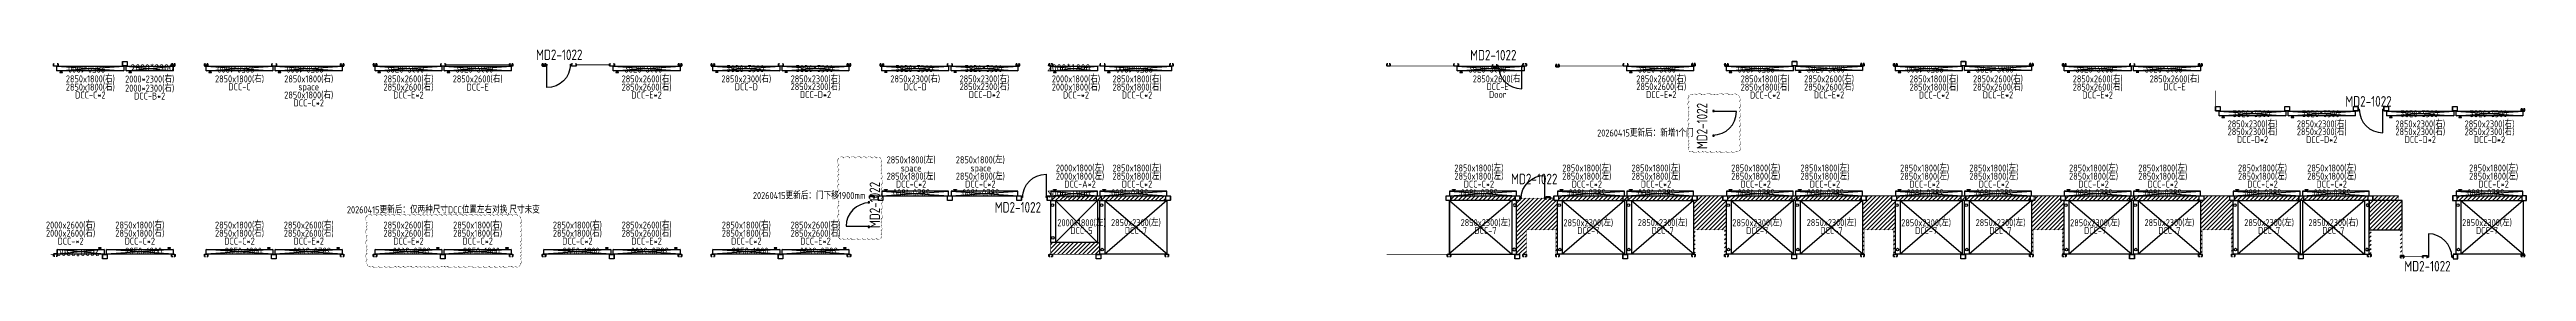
# Model space of a CAD drawing. Header units: millimetres. Extents: x -198529 to 244266, y -64 to 158464.
# Drawn here: x 73227 to 178800, y 106840 to 116331 of the extents above; entities that cross this region are included whole.
import ezdxf
from ezdxf.enums import TextEntityAlignment as Align

# ---------------------------------------------------------------- set-up
doc = ezdxf.new("R2010")
doc.units = ezdxf.units.MM
for name, color, linetype in [('0-DCC', 30, 'Continuous'), ('0-DCC-Divider', 90, 'Continuous'), ('0-DCC-Divider-H', 90, 'Continuous'), ('20260415-修改', 10, 'Continuous'), ('Cloud-20250416', 7, 'Continuous'), ('DCC-Size', 4, 'Continuous'), ('K-CEIL-DCC-RACK', 10, 'Continuous'), ('K-KART-TEXT', 4, 'Continuous'), ('K-PART-DOOR', 3, 'Continuous')]:
    doc.layers.add(name, color=color, linetype=linetype)
doc.styles.add('EDRI-COM', font='tssdeng.shx', dxfattribs={"width": 0.8, "bigfont": 'hztxt.shx'})
doc.styles.add('X-HL-CR-F1-EQP-02-01$0$EDRI-COM', font='tssdeng.shx', dxfattribs={"width": 0.8, "bigfont": 'hztxt.shx'})
doc.styles.add('X-HLP2-CR-F2-LAY-KEQP-02-002$0$Standard', font='gbenor.shx', dxfattribs={"bigfont": 'gbcbig.shx'})
doc.styles.add('X-HLP2-CR-F2-LAY-KEQP-02-002$0$X-HL-CR-F1-EQP-02-01$0$EDRI-COM', font='tssdeng.shx', dxfattribs={"width": 0.8, "bigfont": 'hztxt.shx'})
doc.dimstyles.new('IE-Layout', dxfattribs={"dimtxt": 250, "dimasz": 120, "dimexe": 100, "dimexo": 150, "dimgap": 150, "dimtad": 1, "dimtoh": 1, "dimdec": 0, "dimzin": 0, "dimdsep": 46, "dimtxsty": 'Standard', "dimblk": 'ARCHTICK', "dimcen": 20, "dimadec": 0, "dimazin": 0, "dimtfac": 1, "dimtdec": 0, "dimtix": 1, "dimtmove": 2, "dimatfit": 3, "dimfxl": 1, "dimtolj": 1, "dimtzin": 0, "dimarcsym": 1})
pattern_1 = [(45, (0, 0), (-88.38835, 88.38835), [])]

msp = doc.modelspace()

# ---------------------------------------------------------------- texts
at = {"layer": '20260415-修改', "style": 'X-HLP2-CR-F2-LAY-KEQP-02-002$0$X-HL-CR-F1-EQP-02-01$0$EDRI-COM', "width": 0.8}
for s, p in [('20260415更新后：新增1个门', (141246.7, 112611.1)), ('20260415更新后：门下移1900mm', (105608.7, 109936.4)), ('20260415更新后：仅两种尺寸DCC位置左右对换,尺寸未变', (90012.5, 109328.8))]:
    msp.add_text(s, height=300, dxfattribs=at).set_placement(p, align=Align.CENTER)
at = {"layer": 'DCC-Size', "style": 'X-HLP2-CR-F2-LAY-KEQP-02-002$0$X-HL-CR-F1-EQP-02-01$0$EDRI-COM', "width": 0.8}
for s, p in [('2850x1800(右)', (74966.3, 114924.1)), ('2000*2300(右)', (77495.7, 114918.5)), ('2850x1800(右)', (81324.9, 114923.8)), ('2850x1800(右)', (84274.9, 114923.8)), ('2850x2600(右)', (88525.1, 114924.1)), ('2850x2600(右)', (91475.1, 114924.1)), ('2850x2600(右)', (98675.1, 114924.1)), ('2850x2300(右)', (102924.9, 114924.5)), ('2850x2300(右)', (105875.1, 114924.5)), ('2850x2300(右)', (110124.9, 114924.5)), ('2850x2300(右)', (113075.1, 114924.5)), ('2000x1800(右)', (116977.1, 114924.1)), ('2850x1800(右)', (119580.9, 114924.1)), ('2850x2600(右)', (134951.5, 114924.1)), ('2850x2600(右)', (141923.1, 114924.5)), ('2850x1800(右)', (146350.6, 114923.4)), ('2850x2600(右)', (149075.1, 114926.2)), ('2850x1800(右)', (153550.6, 114923.4)), ('2850x2600(右)', (156275.1, 114926.2)), ('2850x2600(右)', (160524.9, 114924.5)), ('2850x2600(右)', (163801.9, 114924.5)), ('2850x1800(右)', (74966.3, 114574.1)), ('DCC-C*2', (74966.3, 114235.7)), ('2000*2300(右)', (77495.7, 114528.9)), ('DCC-B*2', (77495.7, 114190.5)), ('DCC-C', (81324.9, 114586)), ('2850x1800(右)', (84274.9, 114235.4)), ('DCC-C*2', (84274.9, 113897.5)), ('2850x2600(右)', (88525.1, 114574.1)), ('DCC-E*2', (88525.1, 114235.7)), ('DCC-E', (91475.1, 114574.1)), ('2850x2600(右)', (98675.1, 114574.1)), ('DCC-E*2', (98675.1, 114235.7)), ('DCC-D', (102924.9, 114586)), ('2850x2300(右)', (105875.1, 114593.5)), ('DCC-D*2', (105875.1, 114255)), ('DCC-D', (110124.9, 114586)), ('2850x2300(右)', (113075.1, 114593.5)), ('DCC-D*2', (113075.1, 114255)), ('2000x1800(右)', (116977.1, 114574.1)), ('DCC-*2', (116977.1, 114235.7)), ('2850x1800(右)', (119580.9, 114574.1)), ('DCC-C*2', (119580.9, 114235.7)), ('DCC-E', (134951.5, 114593.1)), ('2850x2600(右)', (141923.1, 114593.5)), ('DCC-E*2', (141923.1, 114255)), ('2850x1800(右)', (146350.6, 114573.4)), ('DCC-C*2', (146350.6, 114234.9)), ('2850x2600(右)', (149075.1, 114576.2)), ('DCC-E*2', (149075.1, 114237.7)), ('2850x1800(右)', (153550.6, 114573.4)), ('DCC-C*2', (153550.6, 114234.9)), ('2850x2600(右)', (156275.1, 114576.2)), ('DCC-E*2', (156275.1, 114237.7)), ('2850x2600(右)', (160524.9, 114574.5)), ('DCC-E*2', (160524.9, 114236)), ('DCC-E', (163801.9, 114586)), ('2850x2300(右)', (167124.9, 112999.1)), ('2850x2300(右)', (167124.9, 112668.1)), ('2850x2300(右)', (170075.1, 112999.1)), ('2850x2300(右)', (170075.1, 112668.1)), ('2850x2300(右)', (174274.9, 112999.1)), ('2850x2300(右)', (174274.9, 112668.1)), ('2850x2300(右)', (177225.1, 112999.1)), ('2850x2300(右)', (177225.1, 112668.1)), ('DCC-D*2', (167124.9, 112329.7)), ('DCC-D*2', (170075.1, 112329.7)), ('DCC-D*2', (174274.9, 112329.7)), ('DCC-D*2', (177225.1, 112329.7)), ('2850x1800(左)', (109949.6, 111464.4)), ('2850x1800(左)', (109949.6, 110764.4)), ('2850x1800(左)', (112899.6, 111464.4)), ('2850x1800(左)', (112899.6, 110764.4)), ('2000x1800(左)', (117149.6, 111114.7)), ('2000x1800(左)', (117149.6, 110764.7)), ('2850x1800(左)', (119577.9, 111114.7)), ('2850x1800(左)', (119577.9, 110764.7)), ('2850x1800(左)', (134149.6, 111114.4)), ('2850x1800(左)', (134149.6, 110764.4)), ('2850x1800(左)', (138749.6, 111114.4)), ('2850x1800(左)', (138749.6, 110764.4)), ('2850x1800(左)', (141699.6, 111114.4)), ('2850x1800(左)', (141699.6, 110764.4)), ('2850x1800(左)', (145949.6, 111114.4)), ('2850x1800(左)', (145949.6, 110764.4)), ('2850x1800(左)', (148899.6, 111114.4)), ('2850x1800(左)', (148899.6, 110764.4)), ('2850x1800(左)', (153149.7, 111113.1)), ('2850x1800(左)', (153149.7, 110763.1)), ('2850x1800(左)', (156099.7, 111113.1)), ('2850x1800(左)', (156099.7, 110763.1)), ('2850x1800(左)', (160349.7, 111113.4)), ('2850x1800(左)', (160349.7, 110763.4)), ('2850x1800(左)', (163299.7, 111113.4)), ('2850x1800(左)', (163299.7, 110763.4)), ('2850x1800(左)', (167549.7, 111114.4)), ('2850x1800(左)', (167549.7, 110764.4)), ('2850x1800(左)', (170499.7, 111114.4)), ('2850x1800(左)', (170499.7, 110764.4)), ('2850x1800(左)', (177400.5, 111114.4)), ('2850x1800(左)', (177400.5, 110764.4)), ('DCC-C*2', (109949.6, 110425.9)), ('DCC-C*2', (112899.6, 110425.9)), ('DCC-C*2', (119577.9, 110426.2)), ('DCC-C*2', (134149.6, 110425.9)), ('DCC-C*2', (138749.6, 110425.9)), ('DCC-C*2', (141699.6, 110425.9)), ('DCC-C*2', (145949.6, 110425.9)), ('DCC-C*2', (148899.6, 110425.9)), ('DCC-C*2', (153149.7, 110424.6)), ('DCC-C*2', (156099.7, 110424.6)), ('DCC-C*2', (160349.7, 110424.9)), ('DCC-C*2', (163299.7, 110424.9)), ('DCC-C*2', (167549.7, 110425.9)), ('DCC-C*2', (170499.7, 110425.9)), ('DCC-C*2', (177400.5, 110425.9)), ('2000x2600(右)', (74124.9, 108675.9)), ('2850x1800(右)', (77075.1, 108675.9)), ('2850x1800(右)', (81324.9, 108675.9)), ('2850x2600(右)', (84275.1, 108675.9)), ('2850x2600(右)', (88524.9, 108675.9)), ('2850x1800(右)', (91475.1, 108675.9)), ('2850x1800(右)', (95724.9, 108675.9)), ('2850x2600(右)', (98675.1, 108675.9)), ('2850x1800(右)', (102924.9, 108675.9)), ('2850x2600(右)', (105875.1, 108675.9)), ('2000x1800(左)', (117212.5, 108775.3)), ('2850x2300(左)', (119531.2, 108780.7)), ('DCC-7', (119531.2, 108442.3)), ('2850x2300(左)', (134431.2, 108780.4)), ('DCC-7', (134431.2, 108441.9)), ('2850x2300(左)', (138812.5, 108775)), ('2850x2300(左)', (141981.2, 108780.4)), ('DCC-7', (141981.2, 108441.9)), ('2850x2300(左)', (146012.5, 108775)), ('2850x2300(左)', (149181.2, 108780.4)), ('DCC-7', (149181.2, 108441.9)), ('2850x2300(左)', (153212.5, 108775)), ('2850x2300(左)', (156381.2, 108780.4)), ('DCC-7', (156381.2, 108441.9)), ('2850x2300(左)', (160412.5, 108775)), ('2850x2300(左)', (163581.2, 108780.4)), ('DCC-7', (163581.2, 108441.9)), ('2850x2300(左)', (167831.1, 108780.1)), ('DCC-7', (167831.1, 108441.6)), ('2850x2300(右)', (170568.9, 108780.1)), ('DCC-7', (170568.9, 108441.6)), ('2850x2300(左)', (177118.9, 108780.4)), ('DCC-7', (177118.9, 108441.9)), ('2000x2600(右)', (74124.9, 108325.9)), ('DCC-*2', (74124.9, 107987.4)), ('2850x1800(右)', (77075.1, 108325.9)), ('DCC-C*2', (77075.1, 107987.4)), ('2850x1800(右)', (81324.9, 108325.9)), ('DCC-C*2', (81324.9, 107987.4)), ('2850x2600(右)', (84275.1, 108325.9)), ('DCC-E*2', (84275.1, 107987.4)), ('2850x2600(右)', (88524.9, 108325.9)), ('DCC-E*2', (88524.9, 107987.4)), ('2850x1800(右)', (91475.1, 108325.9)), ('DCC-C*2', (91475.1, 107987.4)), ('2850x1800(右)', (95724.9, 108325.9)), ('DCC-C*2', (95724.9, 107987.4)), ('2850x2600(右)', (98675.1, 108325.9)), ('DCC-E*2', (98675.1, 107987.4)), ('2850x1800(右)', (102924.9, 108325.9)), ('DCC-C*2', (102924.9, 107987.4)), ('2850x2600(右)', (105875.1, 108325.9)), ('DCC-E*2', (105875.1, 107987.4)), ('DCC-7', (138812.5, 108436.5)), ('DCC-7', (146012.5, 108436.5)), ('DCC-7', (153212.5, 108436.5)), ('DCC-7', (160412.5, 108436.5))]:
    msp.add_text(s, height=300, dxfattribs=at).set_placement(p, align=Align.CENTER)
at = {"layer": 'DCC-Size', "color": 6, "style": 'X-HLP2-CR-F2-LAY-KEQP-02-002$0$X-HL-CR-F1-EQP-02-01$0$EDRI-COM', "width": 0.8}
for s, p in [('space', (84274.9, 114586)), ('Door', (134951.5, 114262.1)), ('space', (109949.6, 111114.4)), ('space', (112919.7, 111116.6))]:
    msp.add_text(s, height=300, dxfattribs=at).set_placement(p, align=Align.CENTER)
at = {"layer": 'DCC-Size', "color": 1, "style": 'X-HLP2-CR-F2-LAY-KEQP-02-002$0$X-HL-CR-F1-EQP-02-01$0$EDRI-COM', "width": 0.8}
for s, p in [('DCC-A*2', (117149.6, 110426.2)), ('DCC-5', (117212.5, 108436.9))]:
    msp.add_text(s, height=300, dxfattribs=at).set_placement(p, align=Align.CENTER)
at = {"layer": 'K-KART-TEXT', "style": 'EDRI-COM', "width": 0.8}
for p in [(93965.6, 115880.9), (133775.9, 115863.9), (171081.7, 113889.5), (135522.8, 110571), (113514, 109357.5), (173593.5, 106839.7)]:
    msp.add_text('MD2-1022', height=450, dxfattribs=at).set_placement(p)
for p in [(143886.5, 112071.7), (108629.3, 108698)]:
    msp.add_text('MD2-1022', height=450, rotation=90, dxfattribs=at).set_placement(p)

# ---------------------------------------------------------------- blocks, each defined once
blk = doc.blocks.new('MD2-1022')
blk.add_line((9, 994), (9, -6))
for points in [[(-41, -6), (9, -6), (9, 44), (-41, 44)], [(1009, -6), (1059, -6), (1059, 44), (1009, 44)]]:
    blk.add_lwpolyline(points, close=True)
blk.add_arc((9, -6), 1000, 0, 90)
blk = doc.blocks.new('DCC-28.5x26')
for p, q in [((32450, 104398), (35300, 104596)), ((32450, 104596), (35300, 104398))]:
    blk.add_line(p, q)
for points in [[(35300, 104396), (35300, 104596), (32450, 104596), (32450, 104396)], [(32568, 104666), (32682, 104666), (32682, 104656), (32568, 104656)], [(32600, 104596), (32600, 104656), (32650, 104656), (32650, 104596)]]:
    blk.add_lwpolyline(points, close=True)
at = {"style": 'X-HL-CR-F1-EQP-02-01$0$EDRI-COM', "width": 0.8}
blk.add_text('2850*2600', height=300, dxfattribs=at).set_placement((32931, 104378))
blk = doc.blocks.new('DCC-Rack-200')
at = {"layer": 'K-CEIL-DCC-RACK'}
blk.add_lwpolyline([(-64, 65), (-61, 65), (-61, 92, -0.4142136), (-56, 97), (28, 97, -0.4142136), (33, 92), (33, -92, -0.4142136), (28, -97), (-56, -97, -0.4142136), (-61, -92), (-61, -65), (-64, -65), (-64, -92, 0.4142136), (-56, -100), (28, -100, 0.4142136), (36, -92), (36, 92, 0.4142136), (28, 100), (-56, 100, 0.4142136), (-64, 92)], format="xyb", close=True, dxfattribs=at)
blk = doc.blocks.new('X-HLP2-CR-F2-LAY-KEQP-02-002$0$DCC-28.523')
for p, q in [((-1725, 2), (1125, 200)), ((-1725, 200), (1125, 2))]:
    blk.add_line(p, q)
for points in [[(1125, 0), (1125, 200), (-1725, 200), (-1725, 0)], [(-1607, 270), (-1493, 270), (-1493, 260), (-1607, 260)], [(-1575, 200), (-1575, 260), (-1525, 260), (-1525, 200)]]:
    blk.add_lwpolyline(points, close=True)
at = {"insert": (-1145, 263), "char_height": 300, "width": 1581.87, "attachment_point": 1, "style": 'X-HLP2-CR-F2-LAY-KEQP-02-002$0$Standard'}
blk.add_mtext('2850*2300', dxfattribs=at)
blk = doc.blocks.new('X-HLP2-CR-F2-LAY-KEQP-02-002$0$DCC-28.5x18')
for p, q in [((32350, 104398), (29500, 104596)), ((32350, 104596), (29500, 104398))]:
    blk.add_line(p, q)
for points in [[(29500, 104396), (29500, 104596), (32350, 104596), (32350, 104396)], [(32232, 104666), (32118, 104666), (32118, 104656), (32232, 104656)], [(32200, 104596), (32200, 104656), (32150, 104656), (32150, 104596)]]:
    blk.add_lwpolyline(points, close=True)
at = {"style": 'X-HLP2-CR-F2-LAY-KEQP-02-002$0$X-HL-CR-F1-EQP-02-01$0$EDRI-COM', "width": 0.8}
blk.add_text('2850*1800', height=300, dxfattribs=at).set_placement((30299, 104378))
blk = doc.blocks.new('_Oblique')
at = {"color": 0, "linetype": 'ByBlock', "lineweight": -2}
blk.add_line((-0.5, -0.5), (0.5, 0.5), dxfattribs=at)
blk = doc.blocks.new('*D46')
at = {"layer": 'Defpoints', "color": 0, "transparency": 16777216}
for p in [(-75, 0), (75, 0), (75, 0)]:
    blk.add_point(p, dxfattribs=at)
at = {"layer": 'K-CEIL-DCC-RACK', "color": 0, "lineweight": -2, "transparency": 16777216}
for p, q in [((-75, 0), (-75, 10)), ((75, 0), (75, 10))]:
    blk.add_line(p, q, dxfattribs=at)
at = {"layer": 'K-CEIL-DCC-RACK', "color": 0, "lineweight": -3, "transparency": 16777216}
blk.add_line((-75, 0), (75, 0), dxfattribs=at)
at = {"layer": 'K-CEIL-DCC-RACK', "color": 0, "lineweight": -3, "transparency": 16777216, "xscale": 10, "yscale": 10, "zscale": 10, "rotation": 180}
blk.add_blockref('_Oblique', (-75, 0), dxfattribs=at)
at = {"layer": 'K-CEIL-DCC-RACK', "color": 0, "lineweight": -3, "transparency": 16777216, "xscale": 10, "yscale": 10, "zscale": 10}
blk.add_blockref('_Oblique', (75, 0), dxfattribs=at)
at = {"layer": 'K-CEIL-DCC-RACK', "color": 0, "transparency": 16777216, "insert": (0, 25), "char_height": 30, "attachment_point": 5}
blk.add_mtext('\\A1;150', dxfattribs=at)
blk = doc.blocks.new('DCC-Rack-200x200')
at = {"layer": 'K-CEIL-DCC-RACK'}
for p, q in [((22494, 115856), (22494, 115678)), ((22500, 115856), (22500, 115678)), ((22683, 115867), (22505, 115867)), ((22683, 115861), (22505, 115861)), ((22505, 115673), (22683, 115673)), ((22505, 115667), (22683, 115667)), ((22688, 115678), (22688, 115856)), ((22694, 115678), (22694, 115856))]:
    blk.add_line(p, q, dxfattribs=at)
for centre, radius, start, end in [((22505, 115856), 11, 90, 180), ((22505, 115678), 11, 180, 270), ((22505, 115856), 5, 90, 180), ((22505, 115678), 5, 180, 270), ((22683, 115856), 11, 0, 90), ((22683, 115856), 5, 0, 90), ((22683, 115678), 11, 270, 0), ((22683, 115678), 5, 270, 0)]:
    blk.add_arc(centre, radius, start, end, dxfattribs=at)
blk = doc.blocks.new('DCC-2023')
for p, q in [((3650, 112949), (5650, 113149)), ((3650, 113148), (5650, 112949))]:
    blk.add_line(p, q)
for points in [[(5650, 113149), (5650, 112949), (3650, 112949), (3650, 113149)], [(3768, 112879), (3882, 112879), (3882, 112889), (3768, 112889)], [(3800, 112949), (3800, 112889), (3850, 112889), (3850, 112949)]]:
    blk.add_lwpolyline(points, close=True)
blk.add_text('2000*2300', height=300).set_placement((3840, 112928))
blk = doc.blocks.new('X-HLP2-CR-F2-LAY-KEQP-02-002$0$DCC-28.5x26')
for p, q in [((32450, 104398), (35300, 104596)), ((32450, 104596), (35300, 104398))]:
    blk.add_line(p, q)
for points in [[(35300, 104396), (35300, 104596), (32450, 104596), (32450, 104396)], [(32568, 104666), (32682, 104666), (32682, 104656), (32568, 104656)], [(32600, 104596), (32600, 104656), (32650, 104656), (32650, 104596)]]:
    blk.add_lwpolyline(points, close=True)
at = {"style": 'X-HLP2-CR-F2-LAY-KEQP-02-002$0$X-HL-CR-F1-EQP-02-01$0$EDRI-COM', "width": 0.8}
blk.add_text('2850*2600', height=300, dxfattribs=at).set_placement((32931, 104378))
blk = doc.blocks.new('DCC-20x18')
for p, q in [((3650, 112949), (5650, 113149)), ((3650, 113148), (5650, 112949))]:
    blk.add_line(p, q)
for points in [[(5650, 113149), (5650, 112949), (3650, 112949), (3650, 113149)], [(3768, 112879), (3882, 112879), (3882, 112889), (3768, 112889)], [(3800, 112949), (3800, 112889), (3850, 112889), (3850, 112949)]]:
    blk.add_lwpolyline(points, close=True)
blk.add_text('2000*1800', height=300).set_placement((3497, 112928))
blk = doc.blocks.new('DCC-2923-H')
at = {"layer": '0-DCC'}
for p, q in [((2975, -200), (300, 2100)), ((325, -200), (2975, 2100)), ((2975, -200), (2975, 2100))]:
    blk.add_line(p, q, dxfattribs=at)
blk.add_lwpolyline([(3175, -200), (325, -200), (325, 2100), (3175, 2100)], close=True, dxfattribs=at)
for centre in [(3080, 1900), (3105, 0)]:
    blk.add_circle(centre, 57, dxfattribs=at)
blk = doc.blocks.new('DCC-2018-H')
at = {"layer": '0-DCC'}
for p, q in [((2975, 300), (1175, 2100)), ((1175, 300), (2975, 2100)), ((2975, 300), (2975, 2100))]:
    blk.add_line(p, q, dxfattribs=at)
blk.add_lwpolyline([(3175, 300), (1175, 300), (1175, 2100), (3175, 2100)], close=True, dxfattribs=at)
for centre in [(3080, 1900), (3105, 500)]:
    blk.add_circle(centre, 57, dxfattribs=at)
blk = doc.blocks.new('200x75')
at = {"layer": 'K-CEIL-DCC-RACK'}
blk.add_lwpolyline([(65, 49), (65, 46), (92, 46, -0.4142136), (97, 41), (97, -18, -0.4142136), (92, -23), (-92, -23, -0.4142136), (-97, -18), (-97, 41, -0.4142136), (-92, 46), (-65, 46), (-65, 49), (-92, 49, 0.4142136), (-100, 41), (-100, -18, 0.4142136), (-92, -26), (92, -26, 0.4142136), (100, -18), (100, 41, 0.4142136), (92, 49)], format="xyb", close=True, dxfattribs=at)
blk = doc.blocks.new('DCC-Rack-150')
at = {"layer": 'K-CEIL-DCC-RACK'}
blk.add_lwpolyline([(25, 50), (25, 47), (67, 47, -0.41421356), (72, 42), (72, -42, -0.41421356), (67, -47), (-67, -47, -0.41421356), (-72, -42), (-72, 42, -0.41421356), (-67, 47), (-25, 47), (-25, 50), (-67, 50, 0.41421356), (-75, 42), (-75, -42, 0.41421356), (-67, -50), (67, -50, 0.41421356), (75, -42), (75, 42, 0.41421356), (67, 50)], format="xyb", close=True, dxfattribs=at)
dim = blk.add_linear_dim(base=(75, 0), p1=(-75, 0), p2=(75, 0), dimstyle='IE-Layout', override={"dimtxt": 30, "dimasz": 10, "dimexe": 10, "dimexo": 10, "dimgap": 10, "dimblk1": 'Oblique', "dimblk2": 'Oblique', "dimsah": 1, "dimfxl": 0.82021, "dimfxlon": 1, "dimlwd": 65533}, dxfattribs=at)
dim.commit()
dim.dimension.update_dxf_attribs({"geometry": '*D46', "text_midpoint": (0, 25)})

# ---------------------------------------------------------------- hatches: boundary and pattern name
at = {"layer": '0-DCC-Divider-H'}
h = msp.add_hatch(dxfattribs=at)
h.set_pattern_fill('ANSI31', color=90, scale=1000)
h.set_pattern_definition([(45, (-22450, -400), (-88.38835, 88.38835), [])])
h.paths.add_polyline_path([(115950, 109875.3), (115950, 110075.3), (120800, 110075.3), (120800, 109875.3)])
h = msp.add_hatch(dxfattribs=at)
h.set_pattern_fill('ANSI31', color=90, scale=1000)
h.set_pattern_definition([(45, (-350, -400.32), (-88.38835, 88.38835), [])])
h.paths.add_polyline_path([(132950.1, 109875), (132950.1, 110075), (135700, 110075), (135700, 109875)])
h = msp.add_hatch(dxfattribs=at)
h.set_pattern_fill('ANSI31', color=90, scale=1000)
h.set_pattern_definition(pattern_1)
h.paths.add_polyline_path([(135900, 109976), (135900, 109875), (135750.1, 109875), (135750.1, 107575), (136175, 107574.7), (136175, 108624.4), (137425, 108624.4), (137425, 107571.5), (137500, 107571.5), (137500, 109871.5), (137350, 109871.5), (137350, 109976)])
h = msp.add_hatch(dxfattribs=at)
h.set_pattern_fill('ANSI31', color=90, scale=1000)
h.set_pattern_definition([(45, (0, -400.32), (-88.38835, 88.38835), [])])
h.paths.add_polyline_path([(137550, 109875), (137550, 110075), (143250, 110075), (143250, 109875)])
h = msp.add_hatch(dxfattribs=at)
h.set_pattern_fill('ANSI31', color=90, scale=1000)
h.set_pattern_definition(pattern_1)
h.paths.add_polyline_path([(143450, 110074.7), (143450, 109874.7), (143300, 109874.7), (143300, 107575), (143375, 107574.7), (143375, 108624.4), (144625, 108624.4), (144625, 107571.5), (144700, 107571.5), (144700, 109871.5), (144550.1, 109871.5), (144550.1, 110074.7)])
h = msp.add_hatch(dxfattribs=at)
h.set_pattern_fill('ANSI31', color=90, scale=1000)
h.set_pattern_definition([(45, (7200, -400.32), (-88.38835, 88.38835), [])])
h.paths.add_polyline_path([(144750, 109875), (144750, 110075), (150450, 110075), (150450, 109875)])
h = msp.add_hatch(dxfattribs=at)
h.set_pattern_fill('ANSI31', color=90, scale=1000)
h.set_pattern_definition(pattern_1)
h.paths.add_polyline_path([(150650.1, 110075), (150650.1, 109875), (150500, 109875), (150500, 107575), (150575, 107575), (150575, 108624.7), (151825, 108624.7), (151825, 107571.8), (151900, 107571.8), (151900, 109871.8), (151750.1, 109871.8), (151750.1, 110075)])
h = msp.add_hatch(dxfattribs=at)
h.set_pattern_fill('ANSI31', color=90, scale=1000)
h.set_pattern_definition([(45, (14400, -400.32), (-88.38835, 88.38835), [])])
h.paths.add_polyline_path([(151950, 109875), (151950, 110075), (157650, 110075), (157650, 109875)])
h = msp.add_hatch(dxfattribs=at)
h.set_pattern_fill('ANSI31', color=90, scale=1000)
h.set_pattern_definition(pattern_1)
h.paths.add_polyline_path([(157775, 110075.3), (157775, 109875.3), (157700, 109875), (157700, 107575), (157775, 107575.3), (157775, 108625), (159025, 108625), (159025, 107572.1), (159100, 107572.1), (159100, 109872.1), (158950.1, 109872.1), (158950.1, 110075.3)])
h = msp.add_hatch(dxfattribs=at)
h.set_pattern_fill('ANSI31', color=90, scale=1000)
h.set_pattern_definition([(45, (21600, -400.32), (-88.38835, 88.38835), [])])
h.paths.add_polyline_path([(159150, 109875), (159150, 110075), (164850, 110075), (164850, 109875)])
h = msp.add_hatch(dxfattribs=at)
h.set_pattern_fill('ANSI31', color=90, scale=1000)
h.set_pattern_definition(pattern_1)
h.paths.add_polyline_path([(165050.1, 110074.7), (165050.1, 109874.7), (164900, 109874.7), (164900, 107574.7), (164975, 107574.7), (164975, 108624.4), (166225, 108624.4), (166225, 107571.5), (166300, 107571.5), (166300, 109871.5), (166150.1, 109871.5), (166150.1, 110074.7)])
h = msp.add_hatch(dxfattribs=at)
h.set_pattern_fill('ANSI31', color=90, scale=1000)
h.set_pattern_definition([(45, (0, -400), (-88.38835, 88.38835), [])])
h.paths.add_polyline_path([(166350.1, 109874.4), (166350.1, 110074.4), (172050.1, 110074.7), (172050.1, 109874.7)])
h = msp.add_hatch(dxfattribs=at)
h.set_pattern_fill('ANSI31', color=90, scale=1000)
h.set_pattern_definition(pattern_1)
h.paths.add_polyline_path([(172250.1, 110075), (172250.1, 109874.7), (172100, 109874.7), (172100, 107574.7), (172175, 107574.7), (172175, 108624.4), (173425, 108624.4), (173425, 107571.5), (173499.9, 107571.5), (173500, 109871.5), (173350, 109871.5), (173350, 110075)])
h = msp.add_hatch(dxfattribs=at)
h.set_pattern_fill('ANSI31', color=90, scale=1000)
h.set_pattern_definition([(45, (-1e-07, -300.32), (-88.38835, 88.38835), [])])
h.paths.add_polyline_path([(178600, 109875), (178600, 110075), (175850.1, 110075), (175850.1, 109875)])
h = msp.add_hatch(dxfattribs=at)
h.set_pattern_fill('ANSI31', color=90, scale=40)
h.paths.add_polyline_path([(115900.1, 108075), (118000, 108075), (118000, 107575.3), (115900.1, 107575.3)])

# ---------------------------------------------------------------- linework, layer by layer
at = {"layer": '0-DCC-Divider', "const_width": 30}
for points in [[(78500, 115625), (73541.3, 115625)], [(85700, 115625), (79900, 115625)], [(89950, 115625), (87100, 115625)], [(92975, 115675), (90100, 115675)], [(97100.1, 115675), (95675, 115675)], [(100100, 115625), (97250, 115625)], [(107300, 115625), (101500, 115625)], [(114500, 115625), (108700, 115625)], [(115900, 115625), (121050, 115623.3)], [(136075, 115625), (130225, 115625)], [(143300, 115626.7), (137575, 115626.7)], [(150500, 115626.7), (144700.2, 115626.7)], [(157700, 115626.7), (151900.2, 115626.7)], [(164900, 115625), (159100, 115625)], [(165553, 113754.7), (165553, 114575)], [(171500, 113699.7), (165700, 113699.7)], [(178650, 113699.7), (172850, 113699.7)], [(108175.1, 110075), (114500, 110075)], [(132875, 109875), (132875, 107575)], [(137350, 109974.8), (137200, 109976)], [(144550.1, 110075), (143450, 110075)], [(151750.1, 110074.7), (150650.1, 110074.7)], [(158950.1, 110074.7), (157775, 110074.7)], [(166150.1, 110074.7), (165050.1, 110074.7)], [(173350, 110074.8), (172250.1, 110074.8)], [(175800, 107575), (175800, 109875)], [(73275, 107575), (78500, 107575)], [(79900, 107575), (85700, 107575)], [(87100, 107575), (92900, 107575)], [(94300, 107575), (100100, 107575)], [(101500, 107575), (107300, 107575)], [(115900, 107575.3), (120850, 107575.3)], [(130225, 107575), (135750, 107575)], [(137500, 107575), (143300, 107575)], [(144700, 107575), (150500, 107575)], [(151900, 107575), (157700, 107575)], [(159100, 107575), (164900, 107575)], [(166300, 107575), (172100, 107574.7)], [(173575, 107475), (174369.4, 107475)], [(178650, 107572), (175800, 107575)]]:
    msp.add_lwpolyline(points, dxfattribs=at)
msp.add_lwpolyline([(115900.1, 109875), (120850, 109875), (120850, 107575.3), (115900.1, 107575.3)], close=True, dxfattribs=at)
at = {"layer": '0-DCC-Divider-H', "const_width": 10}
for points in [[(115950, 109875.3), (115950, 110075.3), (120800, 110075.3), (120800, 109875.3)], [(132950.1, 109875), (132950.1, 110075), (135700, 110075), (135700, 109875)], [(135900, 109976), (135900, 109875), (135750.1, 109875), (135750.1, 107575), (136175, 107574.7), (136175, 108624.4), (137425, 108624.4), (137425, 107571.5), (137500, 107571.5), (137500, 109871.5), (137350, 109871.5), (137350, 109976)], [(137550, 109875), (137550, 110075), (143250, 110075), (143250, 109875)], [(144750, 109875), (144750, 110075), (150450, 110075), (150450, 109875)], [(151950, 109875), (151950, 110075), (157650, 110075), (157650, 109875)], [(159150, 109875), (159150, 110075), (164850, 110075), (164850, 109875)], [(166350.1, 109874.4), (166350.1, 110074.4), (172050.1, 110074.7), (172050.1, 109874.7)], [(178600, 109875), (178600, 110075), (175850.1, 110075), (175850.1, 109875)], [(115900.1, 108075), (118000, 108075), (118000, 107575.3), (115900.1, 107575.3)]]:
    msp.add_lwpolyline(points, close=True, dxfattribs=at)
for points in [[(143450, 110074.7), (143450, 109874.7), (143300, 109874.7), (143300, 107575), (143375, 107574.7), (143375, 108624.4), (144625, 108624.4), (144625, 107571.5), (144700, 107571.5), (144700, 109871.5), (144550.1, 109871.5), (144550.1, 110074.7), (143450, 110074.7)], [(150650.1, 110075), (150650.1, 109875), (150500, 109875), (150500, 107575), (150575, 107575), (150575, 108624.7), (151825, 108624.7), (151825, 107571.8), (151900, 107571.8), (151900, 109871.8), (151750.1, 109871.8), (151750.1, 110075), (150650.1, 110075)], [(157775, 110075.3), (157775, 109875.3), (157700, 109875), (157700, 107575), (157775, 107575.3), (157775, 108625), (159025, 108625), (159025, 107572.1), (159100, 107572.1), (159100, 109872.1), (158950.1, 109872.1), (158950.1, 110075.3), (157775, 110075.3)], [(165050.1, 110074.7), (165050.1, 109874.7), (164900, 109874.7), (164900, 107574.7), (164975, 107574.7), (164975, 108624.4), (166225, 108624.4), (166225, 107571.5), (166300, 107571.5), (166300, 109871.5), (166150.1, 109871.5), (166150.1, 110074.7), (165050.1, 110074.7)], [(172250.1, 110075), (172250.1, 109874.7), (172100, 109874.7), (172100, 107574.7), (172175, 107574.7), (172175, 108624.4), (173425, 108624.4), (173425, 107571.5), (173499.9, 107571.5), (173500, 109871.5), (173350, 109871.5), (173350, 110075), (172250.1, 110075)]]:
    msp.add_lwpolyline(points, dxfattribs=at)
at = {"layer": '0-DCC-Divider-H'}
msp.add_lwpolyline([(173500, 109874.4), (172100, 109874.4), (172100, 108625), (173500, 108625)], close=True, dxfattribs=at)
at = {"layer": '20260415-修改'}
for points in [[(143115.5, 114386.6, 0, 26.7, -0.52056705), (143269.1, 114386.6, 0, 26.7, -0.52056705), (143434.8, 114386.6, 0, 26.7, -0.52056705), (143658.1, 114386.6, 0, 26.7, -0.52056705), (143799.3, 114386.6, 0, 26.7, -0.52056705), (144064.1, 114386.6, 0, 26.7, -0.52056705), (144213.1, 114386.6, 0, 26.7, -0.52056705), (144350.7, 114386.6, 0, 26.7, -0.52056705), (144579.4, 114386.6, 0, 26.7, -0.52056705), (144823.7, 114386.6, 0, 26.7, -0.52056705), (144973.9, 114386.6, 0, 26.7, -0.52056705), (145158.4, 114386.6, 0, 26.7, -0.52056705), (145242.6, 114275.2, 0, 26.7, -0.52056705), (145242.6, 114099.7, 0, 26.7, -0.52056705), (145242.6, 113835.5, 0, 26.7, -0.52056705), (145242.6, 113659.9, 0, 26.7, -0.52056705), (145242.6, 113406.5, 0, 26.7, -0.52056705), (145242.6, 113255.4, 0, 26.7, -0.52056705), (145242.6, 113024.1, 0, 26.7, -0.52056705), (145242.6, 112787.3, 0, 26.7, -0.52056705), (145242.6, 112603.3, 0, 26.7, -0.52056705), (145242.6, 112457.8, 0, 26.7, -0.52056705), (145242.6, 112223.3, 0, 26.7, -0.52056705), (145242.6, 111990.3, 0, 26.7, -0.52056705), (145100.7, 111981.9, 0, 26.7, -0.52056705), (144901.1, 111981.9, 0, 26.7, -0.52056705), (144671.9, 111981.9, 0, 26.7, -0.52056705), (144408.3, 111981.9, 0, 26.7, -0.52056705), (144251.4, 111981.9, 0, 26.7, -0.52056705), (143996.4, 111981.9, 0, 26.7, -0.52056705), (143805.8, 111981.9, 0, 26.7, -0.52056705), (143669.6, 111981.9, 0, 26.7, -0.52056705), (143487.3, 111981.9, 0, 26.7, -0.52056705), (143245.9, 111981.9, 0, 26.7, -0.52056705), (143115.5, 111986.6, 0, 26.7, -0.52056705), (143115.5, 112172.3, 0, 26.7, -0.52056705), (143115.5, 112308.1, 0, 26.7, -0.52056705), (143115.5, 112462.6, 0, 26.7, -0.52056705), (143115.5, 112631.7, 0, 26.7, -0.52056705), (143115.5, 112777.1, 0, 26.7, -0.52056705), (143115.5, 112971.9, 0, 26.7, -0.52056705), (143115.5, 113168.6, 0, 26.7, -0.52056705), (143115.5, 113386.6, 0, 26.7, -0.52056705), (143115.5, 113560.8, 0, 26.7, -0.52056705), (143115.5, 113701.7, 0, 26.7, -0.52056705), (143115.5, 113883.9, 0, 26.7, -0.52056705), (143115.5, 114110.7, 0, 26.7, -0.52056705), (143115.5, 114319.4, 0, 26.7, -0.52056705)], [(106880.6, 111686.9, 0, 26.7, -0.52056705), (107094.6, 111686.9, 0, 26.7, -0.52056705), (107344.2, 111686.9, 0, 26.7, -0.52056705), (107581.8, 111686.9, 0, 26.7, -0.52056705), (107833.6, 111686.9, 0, 26.7, -0.52056705), (108054.2, 111686.9, 0, 26.7, -0.52056705), (108293.8, 111686.9, 0, 26.7, -0.52056705), (108488.6, 111686.9, 0, 26.7, -0.52056705), (108660.4, 111664, 0, 26.7, -0.52056705), (108660.4, 111506.2, 0, 26.7, -0.52056705), (108660.4, 111334.2, 0, 26.7, -0.52056705), (108660.4, 111158.4, 0, 26.7, -0.52056705), (108660.4, 111006.5, 0, 26.7, -0.52056705), (108660.4, 110792.2, 0, 26.7, -0.52056705), (108660.4, 110529.5, 0, 26.7, -0.52056705), (108660.4, 110340.9, 0, 26.7, -0.52056705), (108660.4, 110142.6, 0, 26.7, -0.52056705), (108660.4, 109938.5, 0, 26.7, -0.52056705), (108660.4, 109716, 0, 26.7, -0.52056705), (108660.4, 109475.5, 0, 26.7, -0.52056705), (108660.4, 109317.9, 0, 26.7, -0.52056705), (108660.4, 109065.1, 0, 26.7, -0.52056705), (108660.4, 108915.4, 0, 26.7, -0.52056705), (108660.4, 108769.7, 0, 26.7, -0.52056705), (108660.4, 108574.3, 0, 26.7, -0.52056705), (108660.4, 108403.6, 0, 26.7, -0.52056705), (108645.9, 108257.9, 0, 26.7, -0.52056705), (108464.3, 108257.9, 0, 26.7, -0.52056705), (108261.4, 108257.9, 0, 26.7, -0.52056705), (108078.6, 108257.9, 0, 26.7, -0.52056705), (107863.9, 108257.9, 0, 26.7, -0.52056705), (107636.6, 108257.9, 0, 26.7, -0.52056705), (107375.3, 108257.9, 0, 26.7, -0.52056705), (107220.8, 108257.9, 0, 26.7, -0.52056705), (107029.8, 108257.9, 0, 26.7, -0.52056705), (106880.6, 108268.6, 0, 26.7, -0.52056705), (106880.6, 108407.4, 0, 26.7, -0.52056705), (106880.6, 108656.9, 0, 26.7, -0.52056705), (106880.6, 108851.1, 0, 26.7, -0.52056705), (106880.6, 109060.6, 0, 26.7, -0.52056705), (106880.6, 109303, 0, 26.7, -0.52056705), (106880.6, 109460.2, 0, 26.7, -0.52056705), (106880.6, 109683.2, 0, 26.7, -0.52056705), (106880.6, 109860.5, 0, 26.7, -0.52056705), (106880.6, 110105.3, 0, 26.7, -0.52056705), (106880.6, 110334.8, 0, 26.7, -0.52056705), (106880.6, 110580.5, 0, 26.7, -0.52056705), (106880.6, 110802.9, 0, 26.7, -0.52056705), (106880.6, 111011, 0, 26.7, -0.52056705), (106880.6, 111204.5, 0, 26.7, -0.52056705), (106880.6, 111413.1, 0, 26.7, -0.52056705)], [(86771.8, 109226.2, 0, 26.7, -0.52056705), (86975.8, 109226.2, 0, 26.7, -0.52056705), (87182.2, 109226.2, 0, 26.7, -0.52056705), (87412, 109226.2, 0, 26.7, -0.52056705), (87570.1, 109226.2, 0, 26.7, -0.52056705), (87745.2, 109226.2, 0, 26.7, -0.52056705), (87937.5, 109226.2, 0, 26.7, -0.52056705), (88183.2, 109226.2, 0, 26.7, -0.52056705), (88425.5, 109226.2, 0, 26.7, -0.52056705), (88591.8, 109226.2, 0, 26.7, -0.52056705), (88826.3, 109226.2, 0, 26.7, -0.52056705), (89055.9, 109226.2, 0, 26.7, -0.52056705), (89206, 109226.2, 0, 26.7, -0.52056705), (89364.2, 109226.2, 0, 26.7, -0.52056705), (89528.8, 109226.2, 0, 26.7, -0.52056705), (89764.5, 109226.2, 0, 26.7, -0.52056705), (89968.9, 109226.2, 0, 26.7, -0.52056705), (90161.1, 109226.2, 0, 26.7, -0.52056705), (90387.8, 109226.2, 0, 26.7, -0.52056705), (90611.6, 109226.2, 0, 26.7, -0.52056705), (90861.4, 109226.2, 0, 26.7, -0.52056705), (91024.3, 109226.2, 0, 26.7, -0.52056705), (91278, 109226.2, 0, 26.7, -0.52056705), (91491.1, 109226.2, 0, 26.7, -0.52056705), (91632.1, 109226.2, 0, 26.7, -0.52056705), (91800.3, 109226.2, 0, 26.7, -0.52056705), (92031.9, 109226.2, 0, 26.7, -0.52056705), (92171.5, 109226.2, 0, 26.7, -0.52056705), (92359.7, 109226.2, 0, 26.7, -0.52056705), (92550.5, 109226.2, 0, 26.7, -0.52056705), (92756.4, 109226.2, 0, 26.7, -0.52056705), (92976.7, 109226.2, 0, 26.7, -0.52056705), (93189.8, 109226.2, 0, 26.7, -0.52056705), (93292.2, 109114.9, 0, 26.7, -0.52056705), (93292.2, 108897.8, 0, 26.7, -0.52056705), (93292.2, 108734.3, 0, 26.7, -0.52056705), (93292.2, 108532.1, 0, 26.7, -0.52056705), (93292.2, 108323.1, 0, 26.7, -0.52056705), (93292.2, 108103.3, 0, 26.7, -0.52056705), (93292.2, 107942.3, 0, 26.7, -0.52056705), (93292.2, 107795.2, 0, 26.7, -0.52056705), (93292.2, 107626.9, 0, 26.7, -0.52056705), (93292.2, 107487.3, 0, 26.7, -0.52056705), (93292.2, 107353.7, 0, 26.7, -0.52056705), (93292.2, 107163, 0, 26.7, -0.52056705), (93238.5, 107069, 0, 26.7, -0.52056705), (93082.6, 107069, 0, 26.7, -0.52056705), (92914.8, 107069, 0, 26.7, -0.52056705), (92781.2, 107069, 0, 26.7, -0.52056705), (92550.9, 107069, 0, 26.7, -0.52056705), (92387.9, 107069, 0, 26.7, -0.52056705), (92173.4, 107069, 0, 26.7, -0.52056705), (91950.9, 107069, 0, 26.7, -0.52056705), (91705.5, 107069, 0, 26.7, -0.52056705), (91473.4, 107069, 0, 26.7, -0.52056705), (91220.8, 107069, 0, 26.7, -0.52056705), (91079.3, 107069, 0, 26.7, -0.52056705), (90867.8, 107069, 0, 26.7, -0.52056705), (90639.7, 107069, 0, 26.7, -0.52056705), (90449.3, 107069, 0, 26.7, -0.52056705), (90190.6, 107069, 0, 26.7, -0.52056705), (90044.6, 107069, 0, 26.7, -0.52056705), (89910.6, 107069, 0, 26.7, -0.52056705), (89737, 107069, 0, 26.7, -0.52056705), (89552.6, 107069, 0, 26.7, -0.52056705), (89345, 107069, 0, 26.7, -0.52056705), (89172.7, 107069, 0, 26.7, -0.52056705), (88999.8, 107069, 0, 26.7, -0.52056705), (88839.7, 107069, 0, 26.7, -0.52056705), (88628.1, 107069, 0, 26.7, -0.52056705), (88485.4, 107069, 0, 26.7, -0.52056705), (88299.4, 107069, 0, 26.7, -0.52056705), (88098.2, 107069, 0, 26.7, -0.52056705), (87944, 107069, 0, 26.7, -0.52056705), (87679.2, 107069, 0, 26.7, -0.52056705), (87485, 107069, 0, 26.7, -0.52056705), (87241.1, 107069, 0, 26.7, -0.52056705), (86989.2, 107069, 0, 26.7, -0.52056705), (86843.5, 107069, 0, 26.7, -0.52056705), (86771.8, 107139.8, 0, 26.7, -0.52056705), (86771.8, 107361.6, 0, 26.7, -0.52056705), (86771.8, 107625.7, 0, 26.7, -0.52056705), (86771.8, 107785.6, 0, 26.7, -0.52056705), (86771.8, 107934.1, 0, 26.7, -0.52056705), (86771.8, 108190.5, 0, 26.7, -0.52056705), (86771.8, 108395.3, 0, 26.7, -0.52056705), (86771.8, 108659.6, 0, 26.7, -0.52056705), (86771.8, 108803.3, 0, 26.7, -0.52056705), (86771.8, 108952.4, 0, 26.7, -0.52056705)]]:
    msp.add_lwpolyline(points, format="xyseb", close=True, dxfattribs=at)

# ---------------------------------------------------------------- block references
at = {"layer": '0-DCC', "rotation": 180}
for name, p in [('X-HLP2-CR-F2-LAY-KEQP-02-002$0$DCC-28.5x18', (105891.3, 220020.9)), ('X-HLP2-CR-F2-LAY-KEQP-02-002$0$DCC-28.5x18', (112250, 220020.6)), ('X-HLP2-CR-F2-LAY-KEQP-02-002$0$DCC-28.5x18', (115200, 220020.6)), ('X-HLP2-CR-F2-LAY-KEQP-02-002$0$DCC-28.5x18', (150550, 220020.9)), ('X-HLP2-CR-F2-LAY-KEQP-02-002$0$DCC-28.5x18', (177050, 220020.9)), ('X-HLP2-CR-F2-LAY-KEQP-02-002$0$DCC-28.5x18', (184250, 220020.9)), ('DCC-2018-H', (119075.1, 110175)), ('DCC-2923-H', (121175, 109675.3)), ('DCC-2923-H', (140675.1, 109675)), ('DCC-2923-H', (143625, 109675)), ('DCC-2923-H', (147875.1, 109675)), ('DCC-2923-H', (150825, 109675)), ('DCC-2923-H', (155075.1, 109675)), ('DCC-2923-H', (158025, 109675)), ('DCC-2923-H', (162275.1, 109675)), ('DCC-2923-H', (165225, 109675)), ('DCC-2923-H', (169474.9, 109674.7)), ('DCC-2923-H', (178977.7, 109675)), ('DCC-2023', (79200, 220724.3))]:
    msp.add_blockref(name, p, dxfattribs=at)
at = {"layer": '0-DCC'}
for name, p in [('DCC-2023', (72841.3, 2475.7)), ('DCC-20x18', (112250, 2475.7)), ('X-HLP2-CR-F2-LAY-KEQP-02-002$0$DCC-28.5x18', (46150.1, 3179.1)), ('X-HLP2-CR-F2-LAY-KEQP-02-002$0$DCC-28.5x18', (50400, 3179.1)), ('X-HLP2-CR-F2-LAY-KEQP-02-002$0$DCC-28.5x18', (60550, 3179.1)), ('X-HLP2-CR-F2-LAY-KEQP-02-002$0$DCC-28.5x18', (64800, 3179.1)), ('X-HLP2-CR-F2-LAY-KEQP-02-002$0$DCC-28.5x18', (72000, 3179.1))]:
    msp.add_blockref(name, p, dxfattribs=at)
at = {"layer": '0-DCC', "xscale": -1, "rotation": 180}
for name, p in [('DCC-28.5x26', (54650, 220020.9)), ('DCC-28.5x26', (57600, 220020.9)), ('DCC-28.5x26', (64800.1, 220020.9)), ('X-HLP2-CR-F2-LAY-KEQP-02-002$0$DCC-28.523', (103224.9, 115625.3)), ('X-HLP2-CR-F2-LAY-KEQP-02-002$0$DCC-28.523', (106175, 115625.3)), ('X-HLP2-CR-F2-LAY-KEQP-02-002$0$DCC-28.523', (110424.9, 115625.3)), ('X-HLP2-CR-F2-LAY-KEQP-02-002$0$DCC-28.523', (113375, 115625.3)), ('DCC-28.5x26', (100775, 220020.9)), ('DCC-28.5x26', (107999.9, 220020.9)), ('DCC-28.5x26', (115200.1, 220023)), ('DCC-28.5x26', (122400.1, 220023)), ('DCC-28.5x26', (126650, 220021.3)), ('DCC-28.5x26', (129600, 220021.3)), ('X-HLP2-CR-F2-LAY-KEQP-02-002$0$DCC-28.523', (167425, 113700)), ('X-HLP2-CR-F2-LAY-KEQP-02-002$0$DCC-28.523', (170375, 113700)), ('X-HLP2-CR-F2-LAY-KEQP-02-002$0$DCC-28.523', (174575, 113700)), ('X-HLP2-CR-F2-LAY-KEQP-02-002$0$DCC-28.523', (177525, 113700)), ('DCC-20x18', (112250, 223224.6)), ('DCC-2923-H', (132575.1, 109675)), ('DCC-2923-H', (168925.1, 109674.7))]:
    msp.add_blockref(name, p, dxfattribs=at)
at = {"layer": '0-DCC', "xscale": -1}
for name, p in [('X-HLP2-CR-F2-LAY-KEQP-02-002$0$DCC-28.5x18', (141050, 5679.1)), ('X-HLP2-CR-F2-LAY-KEQP-02-002$0$DCC-28.5x18', (144000, 5679.1)), ('X-HLP2-CR-F2-LAY-KEQP-02-002$0$DCC-28.5x18', (150350, 5679.4)), ('X-HLP2-CR-F2-LAY-KEQP-02-002$0$DCC-28.5x18', (165250, 5679.1)), ('X-HLP2-CR-F2-LAY-KEQP-02-002$0$DCC-28.5x18', (169850, 5679.1)), ('X-HLP2-CR-F2-LAY-KEQP-02-002$0$DCC-28.5x18', (172800, 5679.1)), ('X-HLP2-CR-F2-LAY-KEQP-02-002$0$DCC-28.5x18', (177050, 5679.1)), ('X-HLP2-CR-F2-LAY-KEQP-02-002$0$DCC-28.5x18', (180000, 5679.1)), ('X-HLP2-CR-F2-LAY-KEQP-02-002$0$DCC-28.5x18', (184250.1, 5677.8)), ('X-HLP2-CR-F2-LAY-KEQP-02-002$0$DCC-28.5x18', (187200.1, 5677.8)), ('X-HLP2-CR-F2-LAY-KEQP-02-002$0$DCC-28.5x18', (191450.1, 5678.1)), ('X-HLP2-CR-F2-LAY-KEQP-02-002$0$DCC-28.5x18', (194400.1, 5678.1)), ('X-HLP2-CR-F2-LAY-KEQP-02-002$0$DCC-28.5x18', (198650.1, 5679.1)), ('X-HLP2-CR-F2-LAY-KEQP-02-002$0$DCC-28.5x18', (201600.1, 5679.1)), ('X-HLP2-CR-F2-LAY-KEQP-02-002$0$DCC-28.5x18', (208150.1, 5679.1)), ('X-HLP2-CR-F2-LAY-KEQP-02-002$0$DCC-28.5x26', (118150.1, 3179.1)), ('X-HLP2-CR-F2-LAY-KEQP-02-002$0$DCC-28.5x26', (122399.9, 3179.1)), ('X-HLP2-CR-F2-LAY-KEQP-02-002$0$DCC-28.5x26', (132550.1, 3179.1)), ('X-HLP2-CR-F2-LAY-KEQP-02-002$0$DCC-28.5x26', (139750.1, 3179.1))]:
    msp.add_blockref(name, p, dxfattribs=at)
at = {"layer": 'Cloud-20250416', "rotation": 180}
msp.add_blockref('200x75', (174469.4, 107486.8), dxfattribs=at)
at = {"layer": 'K-CEIL-DCC-RACK', "xscale": -1}
for name, p, rotation in [('DCC-Rack-200', (73491.3, 115660.9), 90), ('DCC-Rack-200x200', (53847.6, 231491.6), 180), ('DCC-Rack-200', (82800, 115661.2), 90), ('DCC-Rack-200', (90000, 115661.2), 90), ('DCC-Rack-200', (95575, 115660.9), 90), ('DCC-Rack-200', (97200.1, 115660.9), 90), ('DCC-Rack-200', (104400, 115661.2), 90), ('DCC-Rack-200', (111600, 115661.2), 90), ('DCC-Rack-200', (118106, 115660.9), 90), ('DCC-Rack-200', (133175, 115660.9), 90), ('DCC-Rack-200', (140400, 115661.2), 90), ('DCC-Rack-200x200', (125006.4, 231493.6), 180), ('DCC-Rack-200x200', (132206.4, 231493.6), 180), ('DCC-Rack-200', (162000, 115661.2), 90), ('DCC-Rack-200x200', (143056.3, 229566.6), 180), ('DCC-Rack-200x200', (146006.3, 229566.6), 180), ('DCC-Rack-200x200', (148931.2, 229566.6), 180), ('DCC-Rack-200x200', (150231.2, 229566.2), 180), ('DCC-Rack-200x200', (153156.2, 229566.6), 180), ('DCC-Rack-150', (73477.3, 107543.9), 180), ('DCC-Rack-150', (78500, 107525), 180), ('DCC-Rack-150', (79900, 107525), 180), ('DCC-Rack-150', (85700, 107525), 180), ('DCC-Rack-150', (87100, 107525), 180), ('DCC-Rack-150', (92900, 107525), 180), ('DCC-Rack-150', (94300, 107525), 180), ('DCC-Rack-150', (100100, 107525), 180), ('DCC-Rack-150', (101500, 107525), 180), ('DCC-Rack-150', (107300, 107525), 180), ('DCC-Rack-150', (115900, 107525.3), 180), ('DCC-Rack-150', (120850, 107525.3), 180), ('DCC-Rack-150', (132875, 107525), 180), ('DCC-Rack-150', (136100, 107525), 180), ('DCC-Rack-150', (137500, 107525), 180), ('DCC-Rack-150', (143300, 107525), 180), ('DCC-Rack-150', (144700, 107525), 180), ('DCC-Rack-150', (150500, 107525), 180), ('DCC-Rack-150', (151900, 107525), 180), ('DCC-Rack-150', (157700, 107525), 180), ('DCC-Rack-150', (159100, 107525), 180), ('DCC-Rack-150', (164900, 107525), 180), ('DCC-Rack-150', (166300, 107525), 180), ('DCC-Rack-150', (172100, 107525), 180)]:
    msp.add_blockref(name, p, dxfattribs=dict(at, rotation=rotation))
at = {"layer": 'K-CEIL-DCC-RACK'}
for name, p in [('DCC-Rack-150', (78500, 115675)), ('DCC-Rack-150', (79900, 115675)), ('DCC-Rack-150', (85700, 115675)), ('DCC-Rack-150', (87100, 115675)), ('DCC-Rack-150', (94300, 115675)), ('DCC-Rack-150', (100100, 115675)), ('DCC-Rack-150', (101500, 115675)), ('DCC-Rack-150', (107300, 115675)), ('DCC-Rack-150', (108700, 115675)), ('DCC-Rack-150', (114500, 115675)), ('DCC-Rack-150', (137500, 115634.7)), ('DCC-Rack-150', (143300, 115676.7)), ('DCC-Rack-150', (144700, 115675)), ('DCC-Rack-150', (150500, 115676.7)), ('DCC-Rack-150', (151900, 115675)), ('DCC-Rack-150', (157700, 115676.7)), ('DCC-Rack-150', (159100, 115675)), ('DCC-Rack-150', (164900, 115675)), ('DCC-Rack-150', (178650, 113749.7)), ('DCC-Rack-200x200', (153156.3, -5791.6)), ('DCC-Rack-200x200', (156106.2, -5791.6)), ('DCC-Rack-200x200', (153175.6, -8291.6))]:
    msp.add_blockref(name, p, dxfattribs=at)
at = {"layer": 'K-CEIL-DCC-RACK', "xscale": -1}
for name, p in [('DCC-Rack-150', (92900, 115675)), ('DCC-Rack-150', (115900, 115675)), ('DCC-Rack-150', (121050, 115675)), ('DCC-Rack-150', (130300, 115675)), ('DCC-Rack-150', (136100, 115675)), ('DCC-Rack-200x200', (131243.8, -5791.9)), ('DCC-Rack-200x200', (134193.8, -5791.9)), ('DCC-Rack-200x200', (137143.8, -5791.9)), ('DCC-Rack-200x200', (138443.8, -5791.6)), ('DCC-Rack-200x200', (140543.8, -5791.6)), ('DCC-Rack-200x200', (143493.8, -5791.6)), ('DCC-Rack-200x200', (155443.9, -5791.6)), ('DCC-Rack-200x200', (158393.8, -5791.6)), ('DCC-Rack-200x200', (160043.8, -5791.9)), ('DCC-Rack-200x200', (162993.8, -5791.9)), ('DCC-Rack-200x200', (165943.8, -5791.9)), ('DCC-Rack-200x200', (167243.8, -5791.9)), ('DCC-Rack-200x200', (170193.8, -5791.9)), ('DCC-Rack-200x200', (173143.8, -5791.9)), ('DCC-Rack-200x200', (174443.8, -5791.9)), ('DCC-Rack-200x200', (174443.9, -5791.9)), ('DCC-Rack-200x200', (177393.8, -5791.9)), ('DCC-Rack-200x200', (180343.8, -5791.9)), ('DCC-Rack-200x200', (181643.8, -5791.9)), ('DCC-Rack-200x200', (184593.8, -5791.9)), ('DCC-Rack-200x200', (187543.8, -5791.9)), ('DCC-Rack-200x200', (187543.9, -5791.9)), ('DCC-Rack-200x200', (188843.9, -5791.9)), ('DCC-Rack-200x200', (191793.9, -5791.9)), ('DCC-Rack-200x200', (194743.9, -5791.9)), ('DCC-Rack-200x200', (98181.3, -8291.6)), ('DCC-Rack-200x200', (105381.3, -8291.6)), ('DCC-Rack-200x200', (112581.3, -8291.6)), ('DCC-Rack-200x200', (119781.3, -8291.6)), ('DCC-Rack-200x200', (126981.3, -8291.6)), ('DCC-Rack-200x200', (140531.3, -8291.3)), ('DCC-Rack-200x200', (158381.2, -8291.6)), ('DCC-Rack-200x200', (162981.3, -8291.6)), ('DCC-Rack-200x200', (170181.3, -8291.6)), ('DCC-Rack-200x200', (177381.3, -8291.6)), ('DCC-Rack-200x200', (184581.3, -8291.6)), ('DCC-Rack-200x200', (191781.3, -8291.6))]:
    msp.add_blockref(name, p, dxfattribs=at)
at = {"layer": 'K-CEIL-DCC-RACK'}
for name, p, rotation in [('DCC-Rack-200', (134825, 115613.2), 270), ('DCC-Rack-200', (108275.1, 110039.1), 90), ('DCC-Rack-200', (137100, 109989), 90), ('DCC-Rack-150', (173500, 107475), 180), ('DCC-Rack-150', (178650, 107525), 180)]:
    msp.add_blockref(name, p, dxfattribs=dict(at, rotation=rotation))
at = {"layer": 'K-PART-DOOR', "xscale": -1, "rotation": 180}
msp.add_blockref('MD2-1022', (94416, 115694), dxfattribs=at)
at = {"layer": 'K-PART-DOOR'}
for p, rotation in [((135984, 115646.3), 180), ((144131.1, 113683.5), 270), ((172684, 113769), 180), ((108169.1, 108766), 90.00000000000001)]:
    msp.add_blockref('MD2-1022', p, dxfattribs=dict(at, rotation=rotation))
at = {"layer": 'K-PART-DOOR', "xscale": -1}
for p in [(115709, 110005.7), (136959, 109955.9)]:
    msp.add_blockref('MD2-1022', p, dxfattribs=at)
at = {"layer": 'K-PART-DOOR'}
msp.add_blockref('MD2-1022', (174610.4, 107456), dxfattribs=at)

msp.set_redraw_order([(e.dxf.handle, doc.entitydb.next_handle()) for e in msp.query("TEXT MTEXT ATTDEF DIMENSION ARC_DIMENSION")])  # texts and dimensions are drawn at this point

doc.saveas('drawing.dxf')
